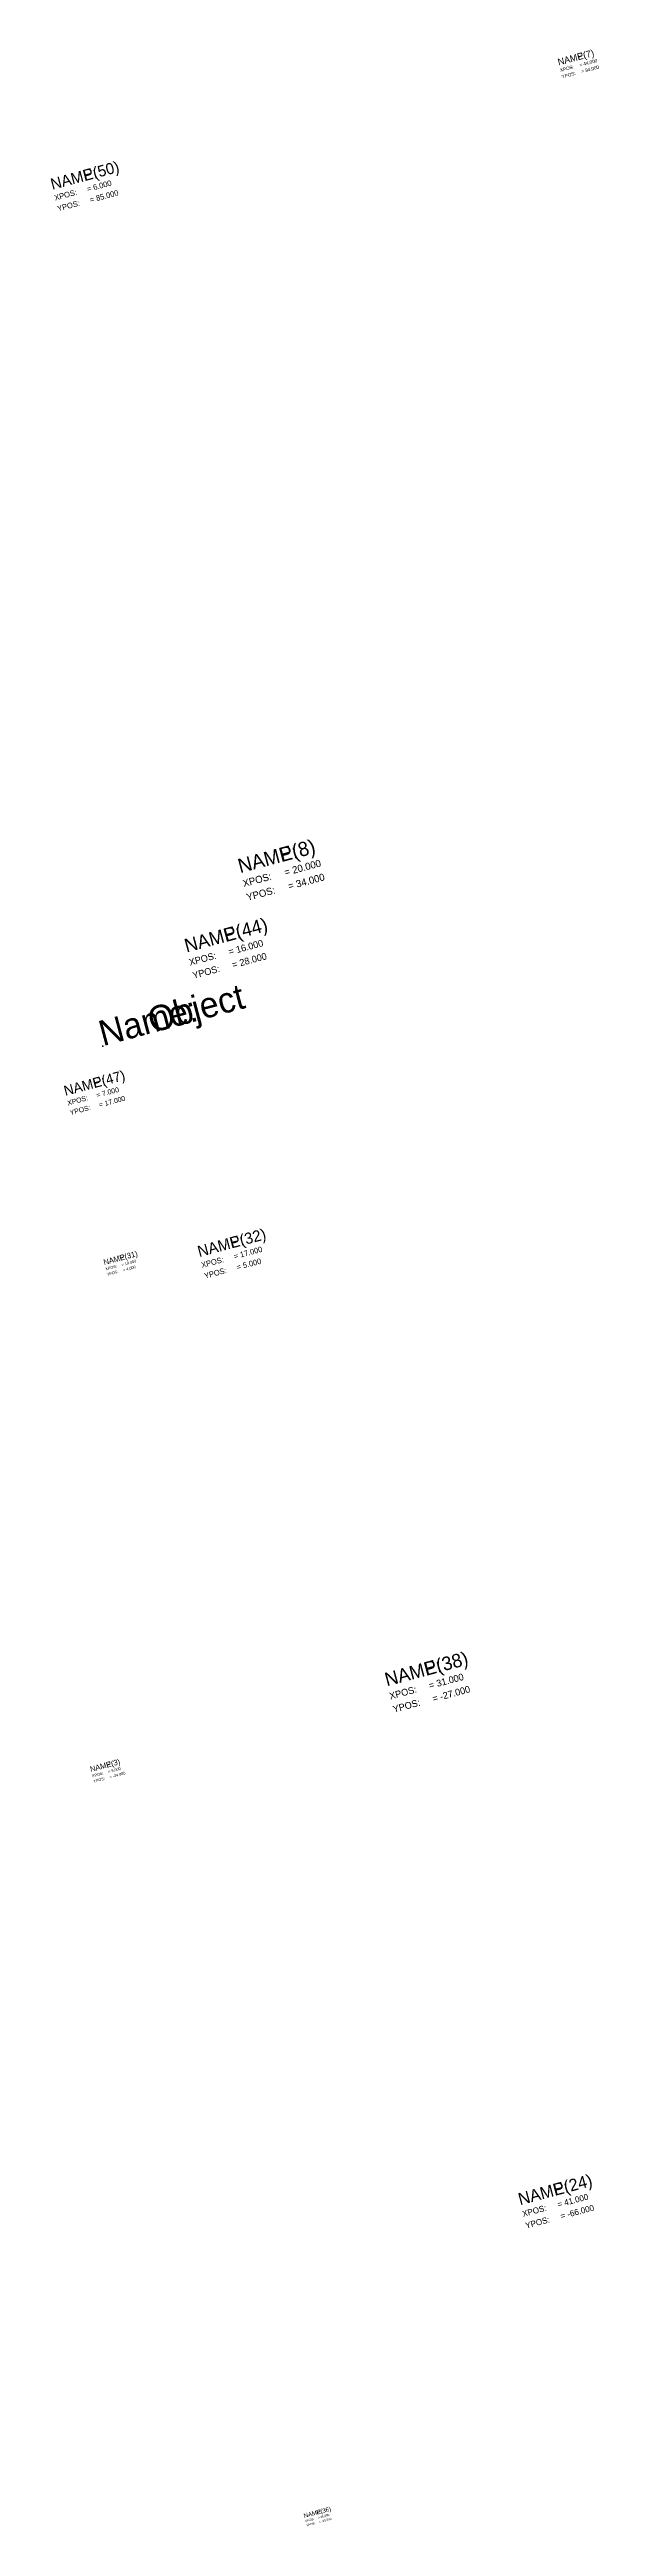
# Model space of a CAD drawing. Header units: metres. Extents: x -311 to 752, y -373 to 924.
# Drawn here: x 6 to 47.1, y -90.9 to 94.7 of the extents above; entities that cross this region are included whole.
import ezdxf

# ---------------------------------------------------------------- set-up
doc = ezdxf.new("R2010")
doc.units = ezdxf.units.M

# ---------------------------------------------------------------- blocks, each defined once
blk = doc.blocks.new('FLAG')
at = {"color": 3}
blk.add_text('NAME:', height=0.5, dxfattribs=at).set_placement((0, -0.5))
at = {"color": 4}
for s, p in [('XPOS:', (0, -1)), ('YPOS:', (0, -1.5))]:
    blk.add_text(s, height=0.25, dxfattribs=at).set_placement(p)
at = {"color": 3}
blk.add_attdef('NAME', (1.5, -0.5), '', height=0.5, dxfattribs=at)
at = {"color": 4}
for tag, p in [('XPOS', (1.5, -1)), ('YPOS', (1.5, -1.5))]:
    blk.add_attdef(tag, p, '', height=0.25, dxfattribs=at)
blk = doc.blocks.new('штамп')
at = {"layer": 'F_TitleBox', "color": 4}
blk.add_lwpolyline([(-34, -98), (-34, 199), (176, 199), (176, -98), (-34, -98)], close=True, dxfattribs=at)
at = {"layer": 'F_TitleBox', "color": 2, "const_width": 0.4}
blk.add_lwpolyline([(-14, -93), (-14, 194), (171, 194), (171, -93), (-14, -93)], close=True, dxfattribs=at)
at = {"layer": 'POINTS', "color": 1}
blk.add_point((0, 0), dxfattribs=at)
at = {"color": 3}
blk.add_text('Name:', height=0.5, dxfattribs=at).set_placement((0, 0))
blk.add_attdef('NAME', (1, 0), '', height=0.5, dxfattribs=at)

msp = doc.modelspace()

# ---------------------------------------------------------------- block references
at = {"rotation": 15}
for name, p, xscale, yscale, zscale, values in [('штамп', (10, 20), 3.8, 3.8, 3.8, {'NAME': 'Object'}), ('FLAG', (44, 94), 1.0086351454735283, 1.0086351454735283, 1.0086351454735283, {'NAME': 'P(7)', 'XPOS': '= 44.000', 'YPOS': '= 94.000'}), ('FLAG', (6, 85), 1.6782043835274632, 1.6782043835274632, 1.6782043835274632, {'NAME': 'P(50)', 'XPOS': '= 6.000', 'YPOS': '= 85.000'}), ('FLAG', (20, 34), 2.1454691937019845, 2.1454691937019845, 2.1454691937019845, {'NAME': 'P(8)', 'XPOS': '= 20.000', 'YPOS': '= 34.000'}), ('FLAG', (16, 28), 2.035832219899376, 2.035832219899376, 2.035832219899376, {'NAME': 'P(44)', 'XPOS': '= 16.000', 'YPOS': '= 28.000'}), ('FLAG', (7, 17), 1.498459968400764, 1.498459968400764, 1.498459968400764, {'NAME': 'P(47)', 'XPOS': '= 7.000', 'YPOS': '= 17.000'}), ('FLAG', (17, 5), 1.6755964895772986, 1.6755964895772986, 1.6755964895772986, {'NAME': 'P(32)', 'XPOS': '= 17.000', 'YPOS': '= 5.000'}), ('FLAG', (10, 4), 0.8364141486915107, 0.8364141486915107, 0.8364141486915107, {'NAME': 'P(31)', 'XPOS': '= 10.000', 'YPOS': '= 4.000'}), ('FLAG', (31, -27), 2.038897256221719, 2.038897256221719, 2.038897256221719, {'NAME': 'P(38)', 'XPOS': '= 31.000', 'YPOS': '= -27.000'}), ('FLAG', (9, -34), 0.8313552707736207, 0.8313552707736207, 0.8313552707736207, {'NAME': 'P(3)', 'XPOS': '= 9.000', 'YPOS': '= -34.000'}), ('FLAG', (41, -66), 1.812577501930173, 1.812577501930173, 1.812577501930173, {'NAME': 'P(24)', 'XPOS': '= 41.000', 'YPOS': '= -66.000'}), ('FLAG', (25, -90), 0.654685769955575, 0.654685769955575, 0.654685769955575, {'NAME': 'P(36)', 'XPOS': '= 25.000', 'YPOS': '= -90.000'})]:
    msp.add_blockref(name, p, dxfattribs=dict(at, xscale=xscale, yscale=yscale, zscale=zscale)).add_auto_attribs(values)
at = {"layer": 'F_TitleBox'}
msp.add_blockref('штамп', (0, 0), dxfattribs=at)

doc.saveas('drawing.dxf')
